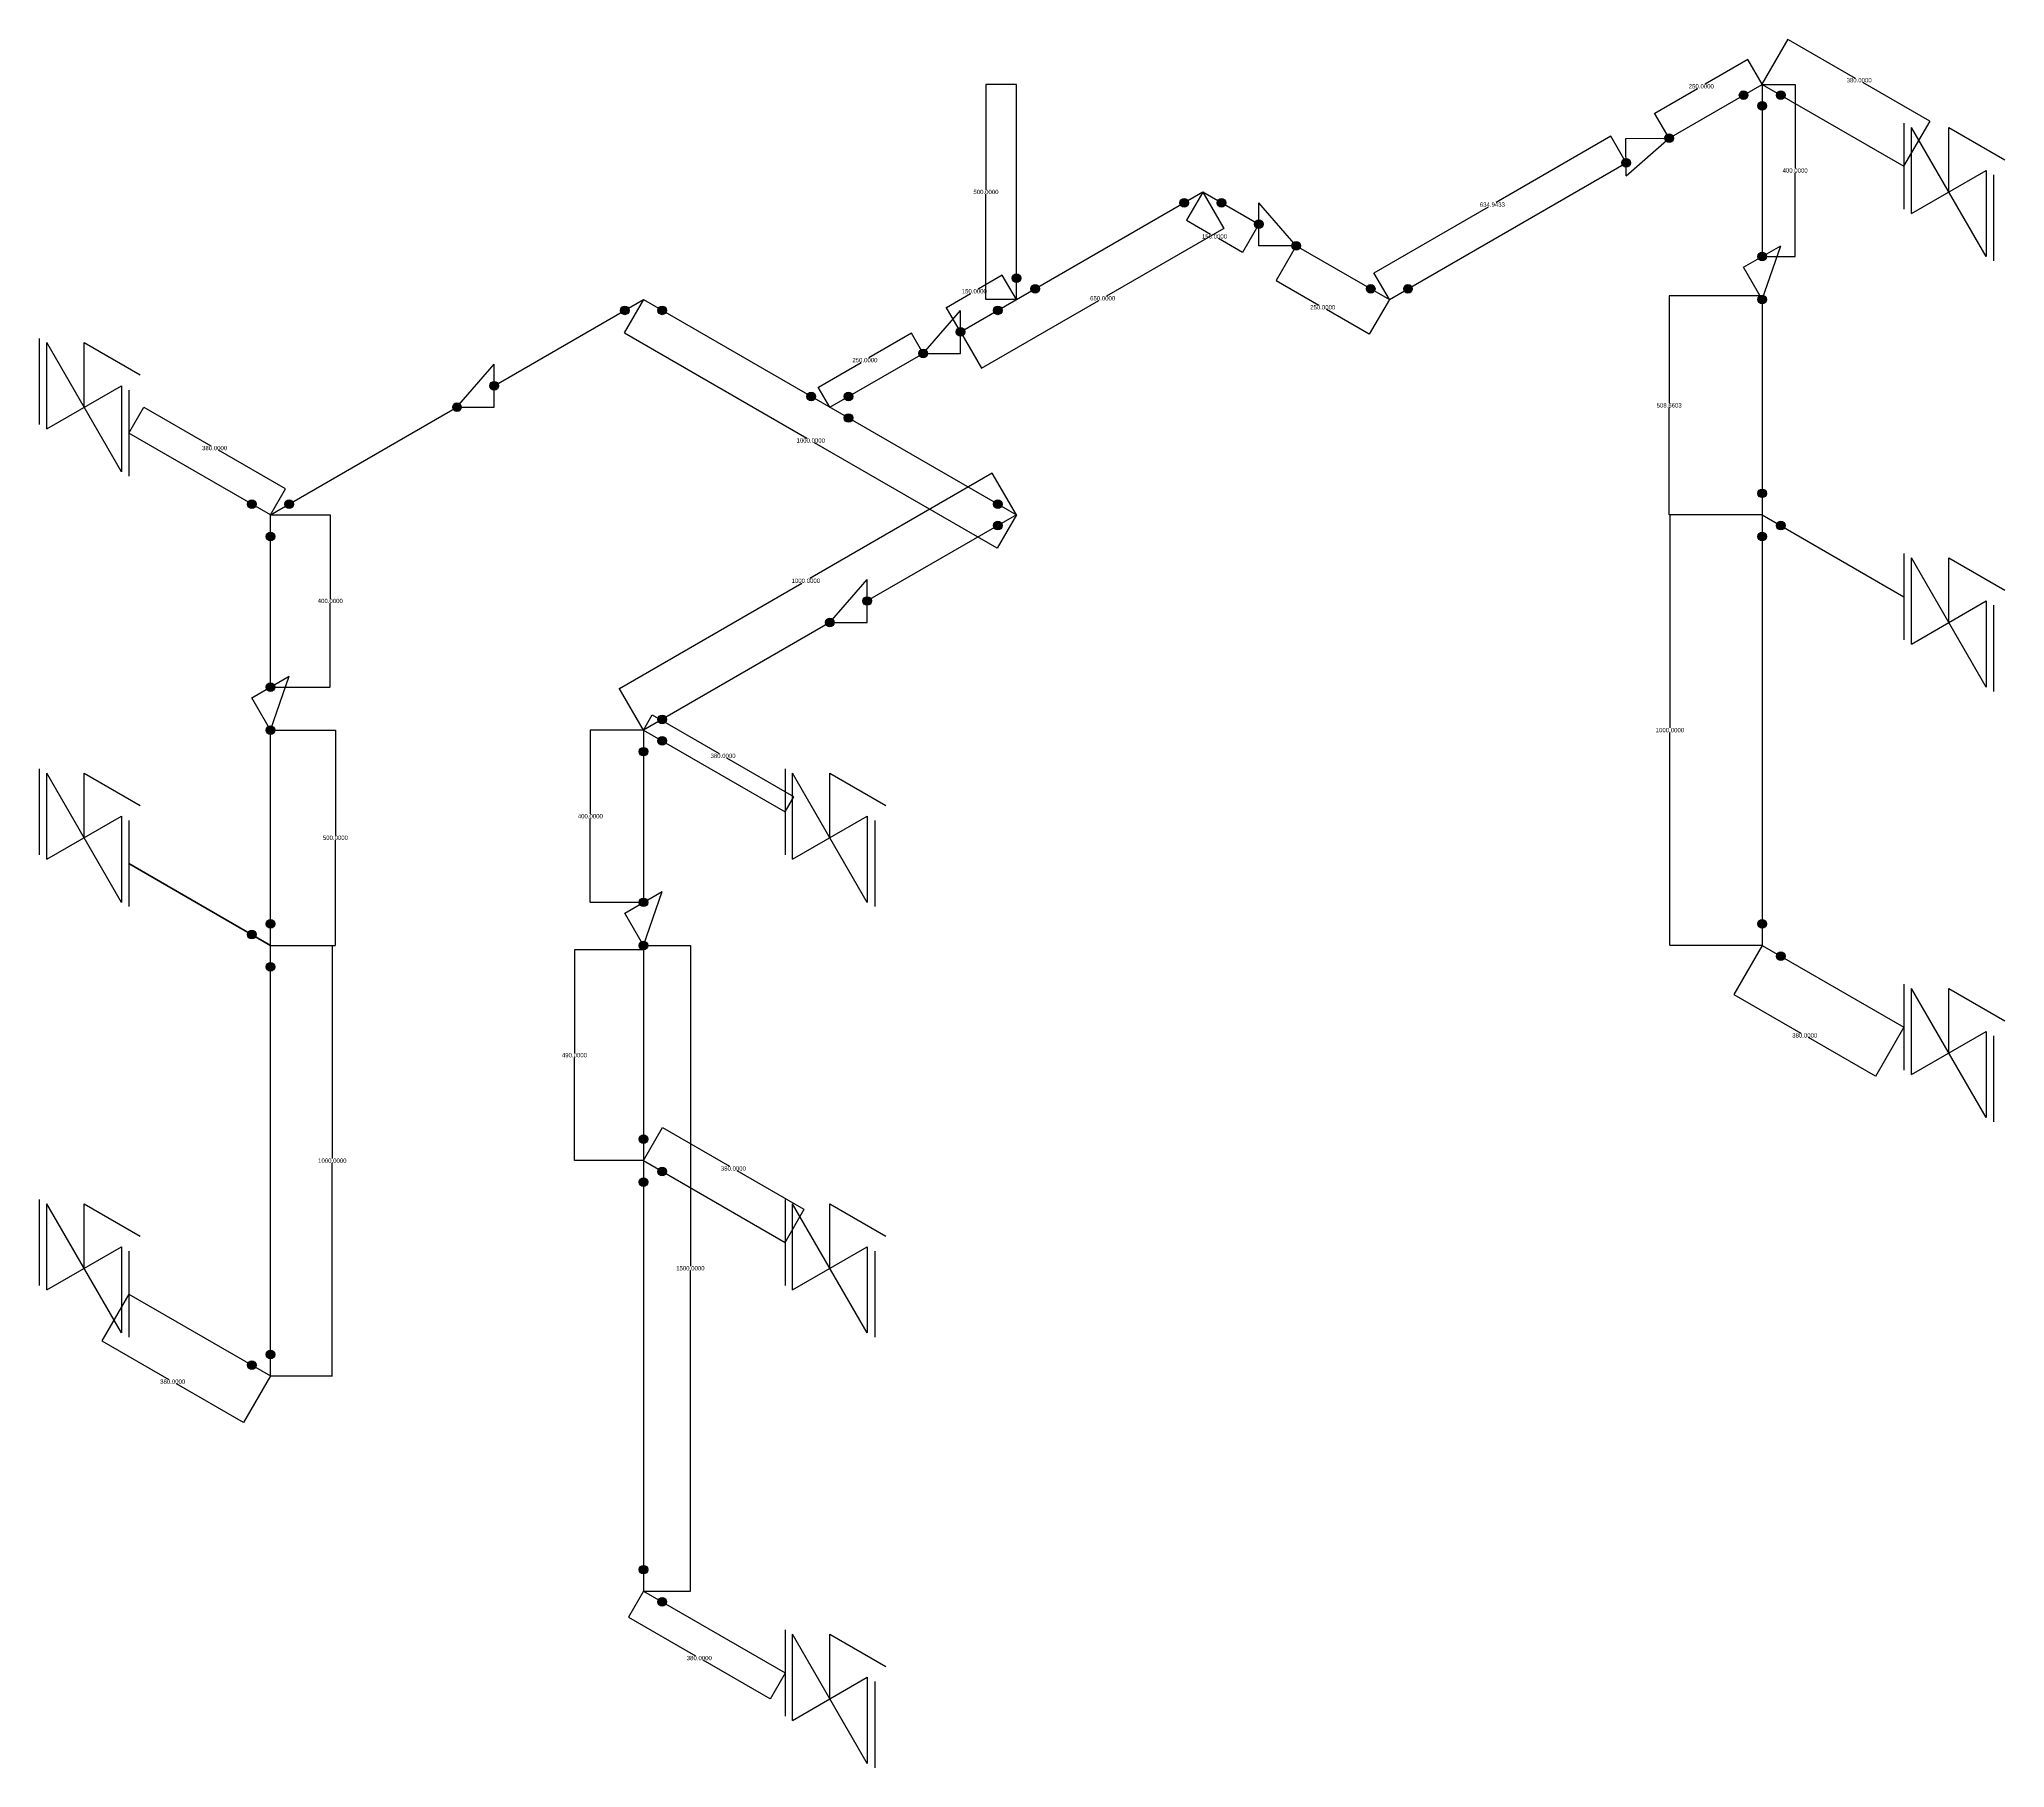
# Model space of a CAD drawing. Header units: millimetres. Extents: x 329 to 4893, y -1410 to 2605.
import ezdxf

# ---------------------------------------------------------------- set-up
doc = ezdxf.new("R2010")
doc.units = ezdxf.units.MM
doc.header["$MEASUREMENT"] = 0
doc.styles.get("Standard").update_dxf_attribs({"font": 'arial.ttf'})
doc.dimstyles.get("Standard").update_dxf_attribs({"dimtxt": 10, "dimasz": 0.18, "dimexe": 0.18, "dimexo": 0.0625, "dimgap": 0.09, "dimtad": 0, "dimtih": 1, "dimtoh": 1, "dimdec": 4, "dimzin": 0, "dimdsep": 46, "dimtxsty": 'Standard', "dimcen": 0.09, "dimadec": 0, "dimazin": 0, "dimtfac": 1, "dimtdec": 4, "dimtofl": 0, "dimtmove": 0, "dimatfit": 3, "dimfxl": 1, "dimtolj": 1, "dimtzin": 0, "dimarcsym": 0})

# ---------------------------------------------------------------- blocks, each defined once
blk = doc.blocks.new('*D1')
at = {"color": 0, "lineweight": -2, "transparency": 16777216}
for p, q in [((4330.1, 499.9), (4264.2, 385.8)), ((4264.4, 385.8), (4419.8, 296.1)), ((4593.2, 196), (4437.8, 285.7)), ((4659.2, 309.9), (4593.3, 195.8))]:
    blk.add_line(p, q, dxfattribs=at)
at = {"color": 0, "transparency": 16777216}
for points in [[(4264.4, 385.8), (4264.4, 385.8), (4264.3, 385.9)], [(4593.2, 196), (4593.2, 196), (4593.3, 195.9)]]:
    blk.add_solid(points, dxfattribs=at)
at = {"layer": 'Defpoints', "color": 0, "transparency": 16777216}
for p in [(4330.1, 500), (4264.3, 385.9), (4659.2, 310)]:
    blk.add_point(p, dxfattribs=at)
at = {"color": 0, "transparency": 16777216, "insert": (4428.8, 290.9), "char_height": 10, "attachment_point": 5}
blk.add_mtext('\\A1;380.0000', dxfattribs=at)
blk = doc.blocks.new('*D2')
at = {"color": 0, "lineweight": -2, "transparency": 16777216}
for p, q in [((4330.1, 1500), (4115.4, 1500)), ((4115.6, 1499.8), (4115.6, 1005.2)), ((4115.6, 500.2), (4115.6, 994.8)), ((4330.1, 500), (4115.4, 500))]:
    blk.add_line(p, q, dxfattribs=at)
at = {"color": 0, "transparency": 16777216}
for points in [[(4115.6, 1499.8), (4115.6, 1499.8), (4115.6, 1500)], [(4115.6, 500.2), (4115.6, 500.2), (4115.6, 500)]]:
    blk.add_solid(points, dxfattribs=at)
at = {"layer": 'Defpoints', "color": 0, "transparency": 16777216}
for p in [(4115.6, 1500), (4330.1, 1500), (4330.1, 500)]:
    blk.add_point(p, dxfattribs=at)
at = {"color": 0, "transparency": 16777216, "insert": (4115.6, 1000), "char_height": 10, "attachment_point": 5}
blk.add_mtext('\\A1;1000.0000', dxfattribs=at)
blk = doc.blocks.new('*D3')
at = {"color": 0, "lineweight": -2, "transparency": 16777216}
for p, q in [((4325.1, 2008.7), (4113.7, 2008.7)), ((4113.9, 2008.5), (4113.9, 1759.5)), ((4113.9, 1500.2), (4113.9, 1749.1)), ((4330.1, 1500), (4113.7, 1500))]:
    blk.add_line(p, q, dxfattribs=at)
at = {"color": 0, "transparency": 16777216}
for points in [[(4113.9, 2008.5), (4113.9, 2008.5), (4113.9, 2008.7)], [(4113.9, 1500.2), (4113.9, 1500.2), (4113.9, 1500)]]:
    blk.add_solid(points, dxfattribs=at)
at = {"layer": 'Defpoints', "color": 0, "transparency": 16777216}
for p in [(4113.9, 2008.7), (4325.1, 2008.7), (4330.1, 1500)]:
    blk.add_point(p, dxfattribs=at)
at = {"color": 0, "transparency": 16777216, "insert": (4113.9, 1754.3), "char_height": 10, "attachment_point": 5}
blk.add_mtext('\\A1;508.6603', dxfattribs=at)
blk = doc.blocks.new('*D4')
at = {"color": 0, "lineweight": -2, "transparency": 16777216}
for p, q in [((4330.2, 2500), (4406.6, 2500)), ((4406.4, 2499.8), (4406.4, 2305.2)), ((4406.4, 2100.2), (4406.4, 2294.8)), ((4330.2, 2100), (4406.6, 2100))]:
    blk.add_line(p, q, dxfattribs=at)
at = {"color": 0, "transparency": 16777216}
for points in [[(4406.4, 2499.8), (4406.4, 2499.8), (4406.4, 2500)], [(4406.4, 2100.2), (4406.4, 2100.2), (4406.4, 2100)]]:
    blk.add_solid(points, dxfattribs=at)
at = {"layer": 'Defpoints', "color": 0, "transparency": 16777216}
for p in [(4330.1, 2500), (4406.4, 2500), (4330.1, 2100)]:
    blk.add_point(p, dxfattribs=at)
at = {"color": 0, "transparency": 16777216, "insert": (4406.4, 2300), "char_height": 10, "attachment_point": 5}
blk.add_mtext('\\A1;400.0000', dxfattribs=at)
blk = doc.blocks.new('*D5')
at = {"color": 0, "lineweight": -2, "transparency": 16777216}
for p, q in [((4330.2, 2500.1), (4390.5, 2604.6)), ((4390.6, 2604.4), (4546, 2514.7)), ((4719.4, 2414.6), (4564, 2504.3)), ((4659.2, 2310.1), (4719.6, 2414.6))]:
    blk.add_line(p, q, dxfattribs=at)
at = {"color": 0, "transparency": 16777216}
for points in [[(4390.6, 2604.4), (4390.6, 2604.3), (4390.4, 2604.5)], [(4719.4, 2414.6), (4719.4, 2414.5), (4719.5, 2414.5)]]:
    blk.add_solid(points, dxfattribs=at)
at = {"layer": 'Defpoints', "color": 0, "transparency": 16777216}
for p in [(4330.1, 2500), (4719.5, 2414.5), (4659.2, 2310)]:
    blk.add_point(p, dxfattribs=at)
at = {"color": 0, "transparency": 16777216, "insert": (4555, 2509.5), "char_height": 10, "attachment_point": 5}
blk.add_mtext('\\A1;380.0000', dxfattribs=at)
blk = doc.blocks.new('*D6')
at = {"color": 0, "lineweight": -2, "transparency": 16777216}
for p, q in [((4296.5, 2557.8), (4197.5, 2500.6)), ((4330.1, 2500.1), (4296.6, 2558)), ((4080.4, 2433), (4179.5, 2490.2)), ((4113.6, 2375.1), (4080.1, 2433))]:
    blk.add_line(p, q, dxfattribs=at)
at = {"color": 0, "transparency": 16777216}
for points in [[(4296.5, 2557.8), (4296.6, 2557.8), (4296.7, 2557.9)], [(4080.3, 2433), (4080.4, 2433), (4080.2, 2432.9)]]:
    blk.add_solid(points, dxfattribs=at)
at = {"layer": 'Defpoints', "color": 0, "transparency": 16777216}
for p in [(4296.7, 2557.9), (4330.1, 2500), (4113.6, 2375)]:
    blk.add_point(p, dxfattribs=at)
at = {"color": 0, "transparency": 16777216, "insert": (4188.5, 2495.4), "char_height": 10, "attachment_point": 5}
blk.add_mtext('\\A1;250.0000', dxfattribs=at)
blk = doc.blocks.new('*D7')
at = {"color": 0, "lineweight": -2, "transparency": 16777216}
for p, q in [((3978.1, 2379.3), (3712.3, 2225.8)), ((4013.9, 2317.5), (3978.2, 2379.5)), ((3428.5, 2062), (3694.3, 2215.4)), ((3464.1, 2000.1), (3428.3, 2062.1))]:
    blk.add_line(p, q, dxfattribs=at)
at = {"color": 0, "transparency": 16777216}
for points in [[(3978.1, 2379.3), (3978.1, 2379.3), (3978.2, 2379.4)], [(3428.5, 2062), (3428.5, 2062), (3428.4, 2061.9)]]:
    blk.add_solid(points, dxfattribs=at)
at = {"layer": 'Defpoints', "color": 0, "transparency": 16777216}
for p in [(3978.2, 2379.4), (4014, 2317.5), (3464.1, 2000)]:
    blk.add_point(p, dxfattribs=at)
at = {"color": 0, "transparency": 16777216, "insert": (3703.3, 2220.6), "char_height": 10, "attachment_point": 5}
blk.add_mtext('\\A1;634.9433', dxfattribs=at)
blk = doc.blocks.new('*D8')
at = {"color": 0, "lineweight": -2, "transparency": 16777216}
for p, q in [((3247.6, 2124.9), (3201.1, 2044.5)), ((3201.4, 2044.6), (3300.5, 1987.3)), ((3417.6, 1919.7), (3318.5, 1977)), ((3464.1, 1999.9), (3417.6, 1919.5))]:
    blk.add_line(p, q, dxfattribs=at)
at = {"color": 0, "transparency": 16777216}
for points in [[(3201.4, 2044.6), (3201.3, 2044.5), (3201.2, 2044.6)], [(3417.6, 1919.8), (3417.5, 1919.7), (3417.7, 1919.6)]]:
    blk.add_solid(points, dxfattribs=at)
at = {"layer": 'Defpoints', "color": 0, "transparency": 16777216}
for p in [(3247.6, 2125), (3464.1, 2000), (3417.7, 1919.6)]:
    blk.add_point(p, dxfattribs=at)
at = {"color": 0, "transparency": 16777216, "insert": (3309.5, 1982.1), "char_height": 10, "attachment_point": 5}
blk.add_mtext('\\A1;250.0000', dxfattribs=at)
blk = doc.blocks.new('*D9')
at = {"color": 0, "lineweight": -2, "transparency": 16777216}
for p, q in [((3031.1, 2249.9), (2993.1, 2184.2)), ((2993.3, 2184.2), (3049.1, 2152)), ((3161, 2174.9), (3123, 2109.2)), ((3122.9, 2109.4), (3067.1, 2141.6))]:
    blk.add_line(p, q, dxfattribs=at)
at = {"color": 0, "transparency": 16777216}
for points in [[(2993.3, 2184.3), (2993.3, 2184.2), (2993.2, 2184.3)], [(3122.9, 2109.4), (3122.9, 2109.4), (3123.1, 2109.3)]]:
    blk.add_solid(points, dxfattribs=at)
at = {"layer": 'Defpoints', "color": 0, "transparency": 16777216}
for p in [(3031.1, 2250), (3161, 2175), (3123.1, 2109.3)]:
    blk.add_point(p, dxfattribs=at)
at = {"color": 0, "transparency": 16777216, "insert": (3058.1, 2146.8), "char_height": 10, "attachment_point": 5}
blk.add_mtext('\\A1;150.0000', dxfattribs=at)
blk = doc.blocks.new('*D10')
at = {"color": 0, "lineweight": -2, "transparency": 16777216}
for p, q in [((3031.1, 2249.9), (3079.9, 2165.4)), ((3079.7, 2165.5), (2807.4, 2008.2)), ((2517.1, 1840.6), (2789.4, 1997.8)), ((2468.2, 1924.9), (2517, 1840.4))]:
    blk.add_line(p, q, dxfattribs=at)
at = {"color": 0, "transparency": 16777216}
for points in [[(3079.7, 2165.5), (3079.7, 2165.4), (3079.8, 2165.5)], [(2517.1, 1840.7), (2517.1, 1840.6), (2516.9, 1840.5)]]:
    blk.add_solid(points, dxfattribs=at)
at = {"layer": 'Defpoints', "color": 0, "transparency": 16777216}
for p in [(3031.1, 2250), (3079.8, 2165.5), (2468.2, 1925)]:
    blk.add_point(p, dxfattribs=at)
at = {"color": 0, "transparency": 16777216, "insert": (2798.4, 2003), "char_height": 10, "attachment_point": 5}
blk.add_mtext('\\A1;650.0000', dxfattribs=at)
blk = doc.blocks.new('*D11')
at = {"color": 0, "lineweight": -2, "transparency": 16777216}
for p, q in [((2598, 2500), (2527.2, 2500)), ((2527.4, 2499.8), (2527.4, 2255.2)), ((2527.4, 2000.2), (2527.4, 2244.8)), ((2598, 2000), (2527.2, 2000))]:
    blk.add_line(p, q, dxfattribs=at)
at = {"color": 0, "transparency": 16777216}
for points in [[(2527.4, 2499.8), (2527.4, 2499.8), (2527.4, 2500)], [(2527.4, 2000.2), (2527.4, 2000.2), (2527.4, 2000)]]:
    blk.add_solid(points, dxfattribs=at)
at = {"layer": 'Defpoints', "color": 0, "transparency": 16777216}
for p in [(2527.4, 2500), (2598.1, 2500), (2598.1, 2000)]:
    blk.add_point(p, dxfattribs=at)
at = {"color": 0, "transparency": 16777216, "insert": (2527.4, 2250), "char_height": 10, "attachment_point": 5}
blk.add_mtext('\\A1;500.0000', dxfattribs=at)
blk = doc.blocks.new('*D12')
at = {"color": 0, "lineweight": -2, "transparency": 16777216}
for p, q in [((2565.1, 2056.8), (2509.3, 2024.6)), ((2598, 2000.1), (2565.1, 2057.1)), ((2435.5, 1982), (2491.3, 2014.2)), ((2468.1, 1925.1), (2435.2, 1982.1))]:
    blk.add_line(p, q, dxfattribs=at)
at = {"color": 0, "transparency": 16777216}
for points in [[(2565.1, 2056.8), (2565.1, 2056.8), (2565.2, 2056.9)], [(2435.5, 1982), (2435.5, 1982), (2435.3, 1981.9)]]:
    blk.add_solid(points, dxfattribs=at)
at = {"layer": 'Defpoints', "color": 0, "transparency": 16777216}
for p in [(2435.3, 1981.9), (2598.1, 2000), (2468.2, 1925)]:
    blk.add_point(p, dxfattribs=at)
at = {"color": 0, "transparency": 16777216, "insert": (2500.3, 2019.4), "char_height": 10, "attachment_point": 5}
blk.add_mtext('\\A1;150.0000', dxfattribs=at)
blk = doc.blocks.new('*D13')
at = {"color": 0, "lineweight": -2, "transparency": 16777216}
for p, q in [((2354.4, 1921.8), (2255.3, 1864.6)), ((2381.5, 1875.1), (2354.4, 1922)), ((2138.2, 1797), (2237.3, 1854.2)), ((2165, 1750.1), (2137.9, 1797))]:
    blk.add_line(p, q, dxfattribs=at)
at = {"color": 0, "transparency": 16777216}
for points in [[(2354.3, 1921.8), (2354.4, 1921.8), (2354.5, 1921.9)], [(2138.1, 1797), (2138.2, 1796.9), (2138, 1796.9)]]:
    blk.add_solid(points, dxfattribs=at)
at = {"layer": 'Defpoints', "color": 0, "transparency": 16777216}
for p in [(2354.5, 1921.9), (2381.6, 1875), (2165.1, 1750)]:
    blk.add_point(p, dxfattribs=at)
at = {"color": 0, "transparency": 16777216, "insert": (2246.3, 1859.4), "char_height": 10, "attachment_point": 5}
blk.add_mtext('\\A1;250.0000', dxfattribs=at)
blk = doc.blocks.new('*D14')
at = {"color": 0, "lineweight": -2, "transparency": 16777216}
for p, q in [((1732, 1999.9), (1687.4, 1922.7)), ((1687.7, 1922.7), (2111.5, 1678)), ((2553.4, 1422.9), (2129.5, 1667.6)), ((2598, 1499.9), (2553.4, 1422.7))]:
    blk.add_line(p, q, dxfattribs=at)
at = {"color": 0, "transparency": 16777216}
for points in [[(1687.7, 1922.8), (1687.6, 1922.7), (1687.5, 1922.8)], [(2553.4, 1422.9), (2553.4, 1422.9), (2553.5, 1422.8)]]:
    blk.add_solid(points, dxfattribs=at)
at = {"layer": 'Defpoints', "color": 0, "transparency": 16777216}
for p in [(1732.1, 2000), (1687.5, 1922.8), (2598.1, 1500)]:
    blk.add_point(p, dxfattribs=at)
at = {"color": 0, "transparency": 16777216, "insert": (2120.5, 1672.8), "char_height": 10, "attachment_point": 5}
blk.add_mtext('\\A1;1000.0000', dxfattribs=at)
blk = doc.blocks.new('*D15')
at = {"color": 0, "lineweight": -2, "transparency": 16777216}
for p, q in [((2542, 1596.8), (2118.1, 1352.1)), ((2598, 1500.1), (2542, 1597.1)), ((1676.2, 1097), (2100.1, 1341.7)), ((1732, 1000.1), (1676, 1097.1))]:
    blk.add_line(p, q, dxfattribs=at)
at = {"color": 0, "transparency": 16777216}
for points in [[(2541.9, 1596.9), (2542, 1596.8), (2542.1, 1596.9)], [(1676.2, 1097), (1676.3, 1097), (1676.1, 1096.9)]]:
    blk.add_solid(points, dxfattribs=at)
at = {"layer": 'Defpoints', "color": 0, "transparency": 16777216}
for p in [(2598.1, 1500), (1676.1, 1096.9), (1732.1, 1000)]:
    blk.add_point(p, dxfattribs=at)
at = {"color": 0, "transparency": 16777216, "insert": (2109.1, 1346.9), "char_height": 10, "attachment_point": 5}
blk.add_mtext('\\A1;1000.0000', dxfattribs=at)
blk = doc.blocks.new('*D16')
at = {"color": 0, "lineweight": -2, "transparency": 16777216}
for p, q in [((1732.1, 1000.1), (1752.5, 1035.4)), ((1752.6, 1035.2), (1907.9, 945.4)), ((2081.3, 845.3), (1926, 935)), ((2061.2, 810.1), (2081.6, 845.4))]:
    blk.add_line(p, q, dxfattribs=at)
at = {"color": 0, "transparency": 16777216}
for points in [[(1752.6, 1035.2), (1752.5, 1035.1), (1752.4, 1035.2)], [(2081.4, 845.4), (2081.3, 845.3), (2081.5, 845.2)]]:
    blk.add_solid(points, dxfattribs=at)
at = {"layer": 'Defpoints', "color": 0, "transparency": 16777216}
for p in [(1732.1, 1000), (2081.5, 845.2), (2061.1, 810)]:
    blk.add_point(p, dxfattribs=at)
at = {"color": 0, "transparency": 16777216, "insert": (1916.9, 940.2), "char_height": 10, "attachment_point": 5}
blk.add_mtext('\\A1;380.0000', dxfattribs=at)
blk = doc.blocks.new('*D17')
at = {"color": 0, "lineweight": -2, "transparency": 16777216}
for p, q in [((1732, 1000), (1608.4, 1000)), ((1608.6, 999.8), (1608.6, 805.2)), ((1608.6, 600.2), (1608.6, 794.8)), ((1732, 600), (1608.4, 600))]:
    blk.add_line(p, q, dxfattribs=at)
at = {"color": 0, "transparency": 16777216}
for points in [[(1608.6, 999.8), (1608.6, 999.8), (1608.6, 1000)], [(1608.6, 600.2), (1608.6, 600.2), (1608.6, 600)]]:
    blk.add_solid(points, dxfattribs=at)
at = {"layer": 'Defpoints', "color": 0, "transparency": 16777216}
for p in [(1732.1, 1000), (1608.6, 600), (1732.1, 600)]:
    blk.add_point(p, dxfattribs=at)
at = {"color": 0, "transparency": 16777216, "insert": (1608.6, 800), "char_height": 10, "attachment_point": 5}
blk.add_mtext('\\A1;400.0000', dxfattribs=at)
blk = doc.blocks.new('*D18')
at = {"color": 0, "lineweight": -2, "transparency": 16777216}
for p, q in [((1732, 490), (1571.6, 490)), ((1571.8, 489.8), (1571.8, 250.2)), ((1571.8, 0.2), (1571.8, 239.8)), ((1732, 0), (1571.6, 0))]:
    blk.add_line(p, q, dxfattribs=at)
at = {"color": 0, "transparency": 16777216}
for points in [[(1571.7, 489.8), (1571.8, 489.8), (1571.8, 490)], [(1571.7, 0.2), (1571.8, 0.2), (1571.8, 0)]]:
    blk.add_solid(points, dxfattribs=at)
at = {"layer": 'Defpoints', "color": 0, "transparency": 16777216}
for p in [(1732.1, 490), (1732.1, 0), (1571.8, 0)]:
    blk.add_point(p, dxfattribs=at)
at = {"color": 0, "transparency": 16777216, "insert": (1571.8, 245), "char_height": 10, "attachment_point": 5}
blk.add_mtext('\\A1;490.0000', dxfattribs=at)
blk = doc.blocks.new('*D19')
at = {"color": 0, "lineweight": -2, "transparency": 16777216}
for p, q in [((1732.1, 0.1), (1776.5, 77)), ((1776.5, 76.7), (1931.9, -13)), ((2105.3, -113.1), (1949.9, -23.4)), ((2061.2, -189.9), (2105.6, -113))]:
    blk.add_line(p, q, dxfattribs=at)
at = {"color": 0, "transparency": 16777216}
for points in [[(1776.6, 76.7), (1776.5, 76.7), (1776.4, 76.8)], [(2105.3, -113.1), (2105.3, -113.1), (2105.5, -113.2)]]:
    blk.add_solid(points, dxfattribs=at)
at = {"layer": 'Defpoints', "color": 0, "transparency": 16777216}
for p in [(1732.1, 0), (2105.5, -113.2), (2061.1, -190)]:
    blk.add_point(p, dxfattribs=at)
at = {"color": 0, "transparency": 16777216, "insert": (1940.9, -18.2), "char_height": 10, "attachment_point": 5}
blk.add_mtext('\\A1;380.0000', dxfattribs=at)
blk = doc.blocks.new('*D20')
at = {"color": 0, "lineweight": -2, "transparency": 16777216}
for p, q in [((1732.1, 500), (1841.2, 500)), ((1841, 499.8), (1841, -244.8)), ((1841, -999.8), (1841, -255.2)), ((1732.1, -1000), (1841.2, -1000))]:
    blk.add_line(p, q, dxfattribs=at)
at = {"color": 0, "transparency": 16777216}
for points in [[(1840.9, 499.8), (1841, 499.8), (1841, 500)], [(1840.9, -999.8), (1841, -999.8), (1841, -1000)]]:
    blk.add_solid(points, dxfattribs=at)
at = {"layer": 'Defpoints', "color": 0, "transparency": 16777216}
for p in [(1732.1, 500), (1732.1, -1000), (1841, -1000)]:
    blk.add_point(p, dxfattribs=at)
at = {"color": 0, "transparency": 16777216, "insert": (1841, -250), "char_height": 10, "attachment_point": 5}
blk.add_mtext('\\A1;1500.0000', dxfattribs=at)
blk = doc.blocks.new('*D21')
at = {"color": 0, "lineweight": -2, "transparency": 16777216}
for p, q in [((1732, -1000.1), (1697.1, -1060.5)), ((1697.3, -1060.5), (1852.7, -1150.2)), ((2026.1, -1250.3), (1870.7, -1160.6)), ((2061.1, -1190.1), (2026.2, -1250.5))]:
    blk.add_line(p, q, dxfattribs=at)
at = {"color": 0, "transparency": 16777216}
for points in [[(1697.4, -1060.4), (1697.3, -1060.5), (1697.2, -1060.4)], [(2026.1, -1250.3), (2026.1, -1250.3), (2026.3, -1250.4)]]:
    blk.add_solid(points, dxfattribs=at)
at = {"layer": 'Defpoints', "color": 0, "transparency": 16777216}
for p in [(1732.1, -1000), (2061.1, -1190), (2026.3, -1250.4)]:
    blk.add_point(p, dxfattribs=at)
at = {"color": 0, "transparency": 16777216, "insert": (1861.7, -1155.4), "char_height": 10, "attachment_point": 5}
blk.add_mtext('\\A1;380.0000', dxfattribs=at)
blk = doc.blocks.new('*D22')
at = {"color": 0, "lineweight": -2, "transparency": 16777216}
for p, q in [((536.9, -310.1), (474.3, -418.5)), ((474.5, -418.5), (629.9, -508.2)), ((866, -500.1), (803.4, -608.5)), ((803.3, -608.3), (647.9, -518.6))]:
    blk.add_line(p, q, dxfattribs=at)
at = {"color": 0, "transparency": 16777216}
for points in [[(474.5, -418.5), (474.5, -418.5), (474.4, -418.4)], [(803.3, -608.3), (803.3, -608.3), (803.4, -608.4)]]:
    blk.add_solid(points, dxfattribs=at)
at = {"layer": 'Defpoints', "color": 0, "transparency": 16777216}
for p in [(536.9, -310), (866, -500), (803.4, -608.4)]:
    blk.add_point(p, dxfattribs=at)
at = {"color": 0, "transparency": 16777216, "insert": (638.9, -513.4), "char_height": 10, "attachment_point": 5}
blk.add_mtext('\\A1;380.0000', dxfattribs=at)
blk = doc.blocks.new('*D23')
at = {"color": 0, "lineweight": -2, "transparency": 16777216}
for p, q in [((866.1, 500), (1009.6, 500)), ((1009.5, 499.8), (1009.5, 5.2)), ((1009.5, -499.8), (1009.5, -5.2)), ((866.1, -500), (1009.6, -500))]:
    blk.add_line(p, q, dxfattribs=at)
at = {"color": 0, "transparency": 16777216}
for points in [[(1009.4, 499.8), (1009.5, 499.8), (1009.5, 500)], [(1009.4, -499.8), (1009.5, -499.8), (1009.5, -500)]]:
    blk.add_solid(points, dxfattribs=at)
at = {"layer": 'Defpoints', "color": 0, "transparency": 16777216}
for p in [(866, 500), (1009.5, 500), (866, -500)]:
    blk.add_point(p, dxfattribs=at)
at = {"color": 0, "transparency": 16777216, "insert": (1009.5, 0), "char_height": 10, "attachment_point": 5}
blk.add_mtext('\\A1;1000.0000', dxfattribs=at)
blk = doc.blocks.new('*D24')
at = {"color": 0, "lineweight": -2, "transparency": 16777216}
for p, q in [((537, 1690.1), (571.7, 1750.3)), ((571.8, 1750), (727.2, 1660.3)), ((900.6, 1560.2), (745.2, 1649.9)), ((866.1, 1500.1), (900.8, 1560.3))]:
    blk.add_line(p, q, dxfattribs=at)
at = {"color": 0, "transparency": 16777216}
for points in [[(571.8, 1750.1), (571.8, 1750), (571.6, 1750.1)], [(900.6, 1560.2), (900.6, 1560.2), (900.7, 1560.1)]]:
    blk.add_solid(points, dxfattribs=at)
at = {"layer": 'Defpoints', "color": 0, "transparency": 16777216}
for p in [(571.6, 1750.1), (536.9, 1690), (866, 1500)]:
    blk.add_point(p, dxfattribs=at)
at = {"color": 0, "transparency": 16777216, "insert": (736.2, 1655.1), "char_height": 10, "attachment_point": 5}
blk.add_mtext('\\A1;380.0000', dxfattribs=at)
blk = doc.blocks.new('*D25')
at = {"color": 0, "lineweight": -2, "transparency": 16777216}
for p, q in [((866.1, 1000), (1017, 1000)), ((1016.8, 999.8), (1016.8, 755.2)), ((1016.8, 500.2), (1016.8, 744.8)), ((866.1, 500), (1017, 500))]:
    blk.add_line(p, q, dxfattribs=at)
at = {"color": 0, "transparency": 16777216}
for points in [[(1016.8, 999.8), (1016.9, 999.8), (1016.8, 1000)], [(1016.8, 500.2), (1016.9, 500.2), (1016.8, 500)]]:
    blk.add_solid(points, dxfattribs=at)
at = {"layer": 'Defpoints', "color": 0, "transparency": 16777216}
for p in [(866, 1000), (1016.8, 1000), (866, 500)]:
    blk.add_point(p, dxfattribs=at)
at = {"color": 0, "transparency": 16777216, "insert": (1016.8, 750), "char_height": 10, "attachment_point": 5}
blk.add_mtext('\\A1;500.0000', dxfattribs=at)
blk = doc.blocks.new('*D26')
at = {"color": 0, "lineweight": -2, "transparency": 16777216}
for p, q in [((866.1, 1500), (1004.9, 1500)), ((1004.7, 1499.8), (1004.7, 1305.2)), ((1004.7, 1100.2), (1004.7, 1294.8)), ((866.1, 1100), (1004.9, 1100))]:
    blk.add_line(p, q, dxfattribs=at)
at = {"color": 0, "transparency": 16777216}
for points in [[(1004.7, 1499.8), (1004.8, 1499.8), (1004.7, 1500)], [(1004.7, 1100.2), (1004.8, 1100.2), (1004.7, 1100)]]:
    blk.add_solid(points, dxfattribs=at)
at = {"layer": 'Defpoints', "color": 0, "transparency": 16777216}
for p in [(866, 1500), (1004.7, 1500), (866, 1100)]:
    blk.add_point(p, dxfattribs=at)
at = {"color": 0, "transparency": 16777216, "insert": (1004.7, 1300), "char_height": 10, "attachment_point": 5}
blk.add_mtext('\\A1;400.0000', dxfattribs=at)

msp = doc.modelspace()

# ---------------------------------------------------------------- hatches: boundary and pattern name
h = msp.add_hatch(color=4)
h.dxf.hatch_style = 1
h.paths.add_polyline_path([(4296.82575, 2475, 1), (4276.82575, 2475, 1)])
h = msp.add_hatch(color=4)
h.dxf.hatch_style = 1
h.paths.add_polyline_path([(4383.42829, 2475, 1), (4363.42829, 2475, 1)])
h = msp.add_hatch(color=4)
h.dxf.hatch_style = 1
h.paths.add_polyline_path([(4340.12702, 2450, 1), (4320.12702, 2450, 1)])
h = msp.add_hatch(color=1)
h.dxf.hatch_style = 1
h.paths.add_polyline_path([(4103.62067, 2375, 1), (4123.62067, 2375, 1)])
h = msp.add_hatch(color=1)
h.dxf.hatch_style = 1
h.paths.add_polyline_path([(4003.97864, 2317.47165, 1), (4023.97864, 2317.47165, 1)])
h = msp.add_hatch(color=4)
h.dxf.hatch_style = 1
h.paths.add_polyline_path([(2997.78764, 2225, 1), (2977.78764, 2225, 1)])
h = msp.add_hatch(color=4)
h.dxf.hatch_style = 1
h.paths.add_polyline_path([(3084.39018, 2225, 1), (3064.39018, 2225, 1)])
h = msp.add_hatch(color=1)
h.dxf.hatch_style = 1
h.paths.add_polyline_path([(3150.99272, 2175, 1), (3170.99272, 2175, 1)])
h = msp.add_hatch(color=1)
h.dxf.hatch_style = 1
h.paths.add_polyline_path([(3237.59526, 2125, 1), (3257.59526, 2125, 1)])
h = msp.add_hatch(color=1)
h.dxf.hatch_style = 1
h.paths.add_polyline_path([(4320.12702, 2100, 1), (4340.12702, 2100, 1)])
h = msp.add_hatch(color=4)
h.dxf.hatch_style = 1
h.paths.add_polyline_path([(2608.07621, 2050, 1), (2588.07621, 2050, 1)])
h = msp.add_hatch(color=4)
h.dxf.hatch_style = 1
h.paths.add_polyline_path([(2651.37748, 2025, 1), (2631.37748, 2025, 1)])
h = msp.add_hatch(color=4)
h.dxf.hatch_style = 1
h.paths.add_polyline_path([(3430.80034, 2025, 1), (3410.80034, 2025, 1)])
h = msp.add_hatch(color=4)
h.dxf.hatch_style = 1
h.paths.add_polyline_path([(3517.40289, 2025, 1), (3497.40289, 2025, 1)])
h = msp.add_hatch(color=1)
h.dxf.hatch_style = 1
h.paths.add_polyline_path([(4320.12702, 2000, 1), (4340.12702, 2000, 1)])
h = msp.add_hatch(color=4)
h.dxf.hatch_style = 1
h.paths.add_polyline_path([(1698.74954, 1975, 1), (1678.74954, 1975, 1)])
h = msp.add_hatch(color=4)
h.dxf.hatch_style = 1
h.paths.add_polyline_path([(1785.35208, 1975, 1), (1765.35208, 1975, 1)])
h = msp.add_hatch(color=4)
h.dxf.hatch_style = 1
h.paths.add_polyline_path([(2564.77494, 1975, 1), (2544.77494, 1975, 1)])
h = msp.add_hatch(color=1)
h.dxf.hatch_style = 1
h.paths.add_polyline_path([(2458.1724, 1925, 1), (2478.1724, 1925, 1)])
h = msp.add_hatch(color=1)
h.dxf.hatch_style = 1
h.paths.add_polyline_path([(2371.56986, 1875, 1), (2391.56986, 1875, 1)])
h = msp.add_hatch(color=1)
h.dxf.hatch_style = 1
h.paths.add_polyline_path([(1375.64065, 1800, 1), (1395.64065, 1800, 1)])
h = msp.add_hatch(color=4)
h.dxf.hatch_style = 1
h.paths.add_polyline_path([(2131.76224, 1775, 1), (2111.76224, 1775, 1)])
h = msp.add_hatch(color=4)
h.dxf.hatch_style = 1
h.paths.add_polyline_path([(2218.36478, 1775, 1), (2198.36478, 1775, 1)])
h = msp.add_hatch(color=1)
h.dxf.hatch_style = 1
h.paths.add_polyline_path([(1289.03811, 1750, 1), (1309.03811, 1750, 1)])
h = msp.add_hatch(color=4)
h.dxf.hatch_style = 1
h.paths.add_polyline_path([(2218.36478, 1725, 1), (2198.36478, 1725, 1)])
h = msp.add_hatch(color=4)
h.dxf.hatch_style = 1
h.paths.add_polyline_path([(4340.12702, 1550, 1), (4320.12702, 1550, 1)])
h = msp.add_hatch(color=4)
h.dxf.hatch_style = 1
h.paths.add_polyline_path([(832.72413, 1525, 1), (812.72413, 1525, 1)])
h = msp.add_hatch(color=4)
h.dxf.hatch_style = 1
h.paths.add_polyline_path([(919.32667, 1525, 1), (899.32667, 1525, 1)])
h = msp.add_hatch(color=4)
h.dxf.hatch_style = 1
h.paths.add_polyline_path([(2564.77494, 1525, 1), (2544.77494, 1525, 1)])
h = msp.add_hatch(color=4)
h.dxf.hatch_style = 1
h.paths.add_polyline_path([(2564.77494, 1475, 1), (2544.77494, 1475, 1)])
h = msp.add_hatch(color=4)
h.dxf.hatch_style = 1
h.paths.add_polyline_path([(4383.42829, 1475, 1), (4363.42829, 1475, 1)])
h = msp.add_hatch(color=4)
h.dxf.hatch_style = 1
h.paths.add_polyline_path([(876.0254, 1450, 1), (856.0254, 1450, 1)])
h = msp.add_hatch(color=4)
h.dxf.hatch_style = 1
h.paths.add_polyline_path([(4340.12702, 1450, 1), (4320.12702, 1450, 1)])
h = msp.add_hatch(color=1)
h.dxf.hatch_style = 1
h.paths.add_polyline_path([(2241.66605, 1300, 1), (2261.66605, 1300, 1)])
h = msp.add_hatch(color=1)
h.dxf.hatch_style = 1
h.paths.add_polyline_path([(2155.06351, 1250, 1), (2175.06351, 1250, 1)])
h = msp.add_hatch(color=1)
h.dxf.hatch_style = 1
h.paths.add_polyline_path([(856.0254, 1100, 1), (876.0254, 1100, 1)])
h = msp.add_hatch(color=1)
h.dxf.hatch_style = 1
h.paths.add_polyline_path([(856.0254, 1000, 1), (876.0254, 1000, 1)])
h = msp.add_hatch(color=4)
h.dxf.hatch_style = 1
h.paths.add_polyline_path([(1785.35208, 1025, 1), (1765.35208, 1025, 1)])
h = msp.add_hatch(color=4)
h.dxf.hatch_style = 1
h.paths.add_polyline_path([(1742.05081, 950, 1), (1722.05081, 950, 1)])
h = msp.add_hatch(color=4)
h.dxf.hatch_style = 1
h.paths.add_polyline_path([(1785.35208, 975, 1), (1765.35208, 975, 1)])
h = msp.add_hatch(color=1)
h.dxf.hatch_style = 1
h.paths.add_polyline_path([(1722.05081, 600, 1), (1742.05081, 600, 1)])
h = msp.add_hatch(color=4)
h.dxf.hatch_style = 1
h.paths.add_polyline_path([(876.0254, 550, 1), (856.0254, 550, 1)])
h = msp.add_hatch(color=4)
h.dxf.hatch_style = 1
h.paths.add_polyline_path([(4340.12702, 550, 1), (4320.12702, 550, 1)])
h = msp.add_hatch(color=4)
h.dxf.hatch_style = 1
h.paths.add_polyline_path([(832.72413, 525, 1), (812.72413, 525, 1)])
h = msp.add_hatch(color=1)
h.dxf.hatch_style = 1
h.paths.add_polyline_path([(1722.05081, 500, 1), (1742.05081, 500, 1)])
h = msp.add_hatch(color=4)
h.dxf.hatch_style = 1
h.paths.add_polyline_path([(876.0254, 450, 1), (856.0254, 450, 1)])
h = msp.add_hatch(color=4)
h.dxf.hatch_style = 1
h.paths.add_polyline_path([(4383.42829, 475, 1), (4363.42829, 475, 1)])
h = msp.add_hatch(color=4)
h.dxf.hatch_style = 1
h.paths.add_polyline_path([(1742.05081, 50, 1), (1722.05081, 50, 1)])
h = msp.add_hatch(color=4)
h.dxf.hatch_style = 1
h.paths.add_polyline_path([(1742.05081, -50, 1), (1722.05081, -50, 1)])
h = msp.add_hatch(color=4)
h.dxf.hatch_style = 1
h.paths.add_polyline_path([(1785.35208, -25, 1), (1765.35208, -25, 1)])
h = msp.add_hatch(color=4)
h.dxf.hatch_style = 1
h.paths.add_polyline_path([(876.0254, -450, 1), (856.0254, -450, 1)])
h = msp.add_hatch(color=4)
h.dxf.hatch_style = 1
h.paths.add_polyline_path([(832.72413, -475, 1), (812.72413, -475, 1)])
h = msp.add_hatch(color=4)
h.dxf.hatch_style = 1
h.paths.add_polyline_path([(1742.05081, -950, 1), (1722.05081, -950, 1)])
h = msp.add_hatch(color=4)
h.dxf.hatch_style = 1
h.paths.add_polyline_path([(1785.35208, -1025, 1), (1765.35208, -1025, 1)])

# ---------------------------------------------------------------- linework, layer by layer
for p, q in [((2598.07621, 2000), (2598.07621, 2500)), ((4113.62067, 2375), (4330.12702, 2500)), ((4330.12702, 2500), (4330.12702, 2100)), ((4330.12702, 2500), (4659.21667, 2310)), ((4013.62263, 2374.37435), (4113.62067, 2375)), ((4014.16445, 2287.7735), (4013.62263, 2374.37435)), ((4014.16445, 2287.7735), (4113.62067, 2375)), ((4659.21667, 2410), (4659.21667, 2210)), ((4676.53718, 2200), (4676.53718, 2400)), ((4849.74226, 2100), (4676.53718, 2400)), ((4763.13972, 2250), (4763.13972, 2400)), ((4763.13972, 2400), (4893.04353, 2325)), ((3464.10162, 2000), (4013.97864, 2317.47165)), ((4676.53718, 2200), (4849.74226, 2300)), ((4849.74226, 2300), (4849.74226, 2100)), ((4867.06277, 2290), (4867.06277, 2090)), ((2468.1724, 1925), (3031.08891, 2250)), ((3031.08891, 2250), (3160.99272, 2175)), ((3160.99272, 2125), (3160.99272, 2225)), ((3247.59526, 2125), (3160.99272, 2225)), ((3247.59526, 2125), (3160.99272, 2125)), ((3247.59526, 2125), (3464.10162, 2000)), ((4286.82575, 2075), (4373.42829, 2125)), ((4330.12702, 2000), (4373.42829, 2125)), ((4330.12702, 2000), (4286.82575, 2075)), ((1385.64065, 1800), (1732.05081, 2000)), ((1732.05081, 2000), (2598.07621, 1500)), ((2381.56986, 1875), (2468.1724, 1975)), ((2468.1724, 1875), (2468.1724, 1975)), ((4330.12702, 2000), (4330.12702, 500)), ((329.08965, 1910), (329.08965, 1710)), ((346.41016, 1700), (346.41016, 1900)), ((519.61524, 1600), (346.41016, 1900)), ((433.0127, 1750), (433.0127, 1900)), ((433.0127, 1900), (562.91651, 1825)), ((2165.06351, 1750), (2381.56986, 1875)), ((2381.56986, 1875), (2468.1724, 1875)), ((1299.03811, 1750), (1385.64065, 1850)), ((1385.64065, 1750), (1385.64065, 1850)), ((346.41016, 1700), (519.61524, 1800)), ((519.61524, 1800), (519.61524, 1600)), ((536.93575, 1790), (536.93575, 1590)), ((866.0254, 1500), (1299.03811, 1750)), ((1299.03811, 1750), (1385.64065, 1750)), ((866.0254, 1500), (536.93575, 1690)), ((866.0254, 1100), (866.0254, 1500)), ((2598.07621, 1500), (2251.66605, 1300)), ((4330.12702, 1500), (4659.21667, 1310)), ((4659.21667, 1410), (4659.21667, 1210)), ((4676.53718, 1200), (4676.53718, 1400)), ((4849.74226, 1100), (4676.53718, 1400)), ((4763.13972, 1250), (4763.13972, 1400)), ((4763.13972, 1400), (4893.04353, 1325)), ((2165.06351, 1250), (2251.66605, 1350)), ((2251.66605, 1250), (2251.66605, 1350)), ((4676.53718, 1200), (4849.74226, 1300)), ((4849.74226, 1300), (4849.74226, 1100)), ((4867.06277, 1290), (4867.06277, 1090)), ((2165.06351, 1250), (1732.05081, 1000)), ((2165.06351, 1250), (2251.66605, 1250)), ((822.72413, 1075), (909.32667, 1125)), ((866.0254, 1000), (909.32667, 1125)), ((866.0254, 1000), (822.72413, 1075)), ((866.0254, 500), (866.0254, 1000)), ((1732.05081, 1000), (1732.05081, 1000)), ((1732.05081, 1000), (1732.05081, 600)), ((1732.05081, 1000), (2061.14046, 810)), ((329.08965, 910), (329.08965, 710)), ((346.41016, 700), (346.41016, 900)), ((519.61524, 600), (346.41016, 900)), ((433.0127, 750), (433.0127, 900)), ((433.0127, 900), (562.91651, 825)), ((2061.14046, 910), (2061.14046, 710)), ((2078.46097, 700), (2078.46097, 900)), ((2251.66605, 600), (2078.46097, 900)), ((2165.06351, 750), (2165.06351, 900)), ((2165.06351, 900), (2294.96732, 825)), ((346.41016, 700), (519.61524, 800)), ((519.61524, 800), (519.61524, 600)), ((536.93575, 790), (536.93575, 590)), ((2078.46097, 700), (2251.66605, 800)), ((2251.66605, 800), (2251.66605, 600)), ((2268.98656, 790), (2268.98656, 590)), ((866.0254, 500), (536.93575, 690)), ((536.93575, 690), (866.0254, 500)), ((1688.74954, 575), (1775.35208, 625)), ((1732.05081, 500), (1775.35208, 625)), ((1732.05081, 500), (1688.74954, 575)), ((866.0254, -500), (866.0254, 500)), ((1732.05081, 500), (1732.05081, -1000)), ((4330.12702, 500), (4659.21667, 310)), ((4659.21667, 410), (4659.21667, 210)), ((4676.53718, 200), (4676.53718, 400)), ((4849.74226, 100), (4676.53718, 400)), ((4763.13972, 250), (4763.13972, 400)), ((4763.13972, 400), (4893.04353, 325)), ((4676.53718, 200), (4849.74226, 300)), ((4849.74226, 300), (4849.74226, 100)), ((4867.06277, 290), (4867.06277, 90)), ((1732.05081, 0), (2061.14046, -190)), ((329.08965, -90), (329.08965, -290)), ((2061.14046, -90), (2061.14046, -290)), ((346.41016, -300), (346.41016, -100)), ((519.61524, -400), (346.41016, -100)), ((433.0127, -250), (433.0127, -100)), ((433.0127, -100), (562.91651, -175)), ((2078.46097, -300), (2078.46097, -100)), ((2251.66605, -400), (2078.46097, -100)), ((2165.06351, -250), (2165.06351, -100)), ((2165.06351, -100), (2294.96732, -175)), ((346.41016, -300), (519.61524, -200)), ((519.61524, -200), (519.61524, -400)), ((519.61524, -200), (519.61524, -400)), ((519.61524, -200), (519.61524, -400)), ((536.93575, -210), (536.93575, -410)), ((2078.46097, -300), (2251.66605, -200)), ((2251.66605, -200), (2251.66605, -400)), ((2268.98656, -210), (2268.98656, -410)), ((536.93575, -310), (866.0254, -500)), ((1732.05081, -1000), (2061.14046, -1190)), ((2061.14046, -1090), (2061.14046, -1290)), ((2078.46097, -1300), (2078.46097, -1100)), ((2251.66605, -1400), (2078.46097, -1100)), ((2165.06351, -1250), (2165.06351, -1100)), ((2165.06351, -1100), (2294.96732, -1175)), ((2078.46097, -1300), (2251.66605, -1200)), ((2251.66605, -1200), (2251.66605, -1400)), ((2268.98656, -1210), (2268.98656, -1410))]:
    msp.add_line(p, q)
for centre in [(4286.82575, 2475), (4373.42829, 2475), (4330.12702, 2450), (4113.62067, 2375), (4013.97864, 2317.47165), (2987.78764, 2225), (3074.39018, 2225), (3160.99272, 2175), (3247.59526, 2125), (4330.12702, 2100), (2598.07621, 2050), (2641.37748, 2025), (3420.80034, 2025), (3507.40289, 2025), (4330.12702, 2000), (1688.74954, 1975), (1775.35208, 1975), (2554.77494, 1975), (2468.1724, 1925), (2381.56986, 1875), (1385.64065, 1800), (2121.76224, 1775), (2208.36478, 1775), (1299.03811, 1750), (2208.36478, 1725), (4330.12702, 1550), (822.72413, 1525), (909.32667, 1525), (2554.77494, 1525), (2554.77494, 1475), (4373.42829, 1475), (866.0254, 1450), (4330.12702, 1450), (2251.66605, 1300), (2165.06351, 1250), (866.0254, 1100), (866.0254, 1000), (1775.35208, 1025), (1732.05081, 950), (1775.35208, 975), (1732.05081, 600), (866.0254, 550), (4330.12702, 550), (822.72413, 525), (1732.05081, 500), (866.0254, 450), (4373.42829, 475), (1732.05081, 50), (1732.05081, -50), (1775.35208, -25), (866.0254, -450), (822.72413, -475), (1732.05081, -950), (1775.35208, -1025)]:
    msp.add_circle(centre, 10)

# ---------------------------------------------------------------- dimensions: what is measured, and where the dimension line sits
for p1, p2, distance, picture, middle in [((4330.12702, 2500), (4659.21667, 2310), 120.62301, '*D5', (4554.98335, 2509.46259)), ((4113.62067, 2375), (4330.12702, 2500), 66.84498, '*D6', (4188.45136, 2495.38945)), ((3464.10162, 2000), (4013.97864, 2317.47165), 71.47695, '*D7', (3703.30165, 2220.63668)), ((2468.1724, 1925), (3031.08891, 2250), -97.52071, '*D10', (2798.39101, 2003.04459)), ((3031.08891, 2250), (3160.99272, 2175), -75.83208, '*D9', (3058.12478, 2146.82749)), ((3247.59526, 2125), (3464.10162, 2000), -92.78482, '*D8', (3309.45603, 1982.14599)), ((2598.07621, 2000), (2468.1724, 1925), -65.70029, '*D12', (2500.27416, 2019.39812)), ((2598.07621, 1500), (1732.05081, 2000), 89.10563, '*D14', (2120.51069, 1672.83226)), ((2165.06351, 1750), (2381.56986, 1875), 54.12143, '*D13', (2246.25597, 1859.37053)), ((866.0254, 1500), (536.93575, 1690), -69.42016, '*D24', (736.19066, 1655.11962)), ((2598.07621, 1500), (1732.05081, 1000), -111.92083, '*D15', (2109.10309, 1346.92628)), ((1732.05081, 1000), (2061.14046, 810), 40.70179, '*D16', (1916.94653, 940.24878)), ((1732.05081, 0), (2061.14046, -190), 88.68159, '*D19', (1940.93643, -18.19949)), ((536.93575, -310), (866.0254, -500), -125.15528, '*D22', (638.90294, -513.38765)), ((1732.05081, -1000), (2061.14046, -1190), -69.72243, '*D21', (1861.73442, -1155.38139))]:
    dim = msp.add_aligned_dim(p1=p1, p2=p2, distance=distance, dimstyle='Standard')
    dim.commit()
    dim.dimension.update_dxf_attribs({"geometry": picture, "text_midpoint": middle})
for base, p1, p2, picture, middle in [((2527.41834, 2500), (2598.07621, 2000), (2598.07621, 2500), '*D11', (2527.41834, 2250)), ((4406.3809, 2500), (4330.12702, 2100), (4330.12702, 2500), '*D4', (4406.3809, 2300)), ((1004.74668, 1500), (866.0254, 1100), (866.0254, 1500), '*D26', (1004.74668, 1300)), ((1016.84593, 1000), (866.0254, 500), (866.0254, 1000), '*D25', (1016.84593, 750)), ((1608.58886, 600), (1732.05081, 1000), (1732.05081, 600), '*D17', (1608.58886, 800)), ((1009.46419, 500), (866.0254, -500), (866.0254, 500), '*D23', (1009.46419, 0)), ((1571.76352, 0), (1732.05081, 490), (1732.05081, 0), '*D18', (1571.76352, 245)), ((1840.97267, -1000), (1732.05081, 500), (1732.05081, -1000), '*D20', (1840.97267, -250))]:
    dim = msp.add_linear_dim(base=base, p1=p1, p2=p2, angle=90, dimstyle='Standard')
    dim.commit()
    dim.dimension.update_dxf_attribs({"geometry": picture, "text_midpoint": middle})
for base, p1, p2, picture, middle in [((4113.900325, 2008.660254), (4330.127019, 1500), (4325.127019, 2008.660254), '*D3', (4113.900325, 1754.330127)), ((4115.5931, 1500), (4330.12702, 500), (4330.12702, 1500), '*D2', (4115.5931, 1000))]:
    dim = msp.add_linear_dim(base=base, p1=p1, p2=p2, angle=90, dimstyle='Standard', override={"dimtxt": 10})
    dim.commit()
    dim.dimension.update_dxf_attribs({"geometry": picture, "text_midpoint": middle})
at = {"color": 4}
dim = msp.add_aligned_dim(p1=(4659.21667, 310), p2=(4330.12702, 500), distance=131.73715, dimstyle='Standard', override={"dimtxt": 10}, dxfattribs=at)
dim.commit()
dim.dimension.update_dxf_attribs({"geometry": '*D1', "text_midpoint": (4428.80327, 290.91228)})

doc.saveas('drawing.dxf')
